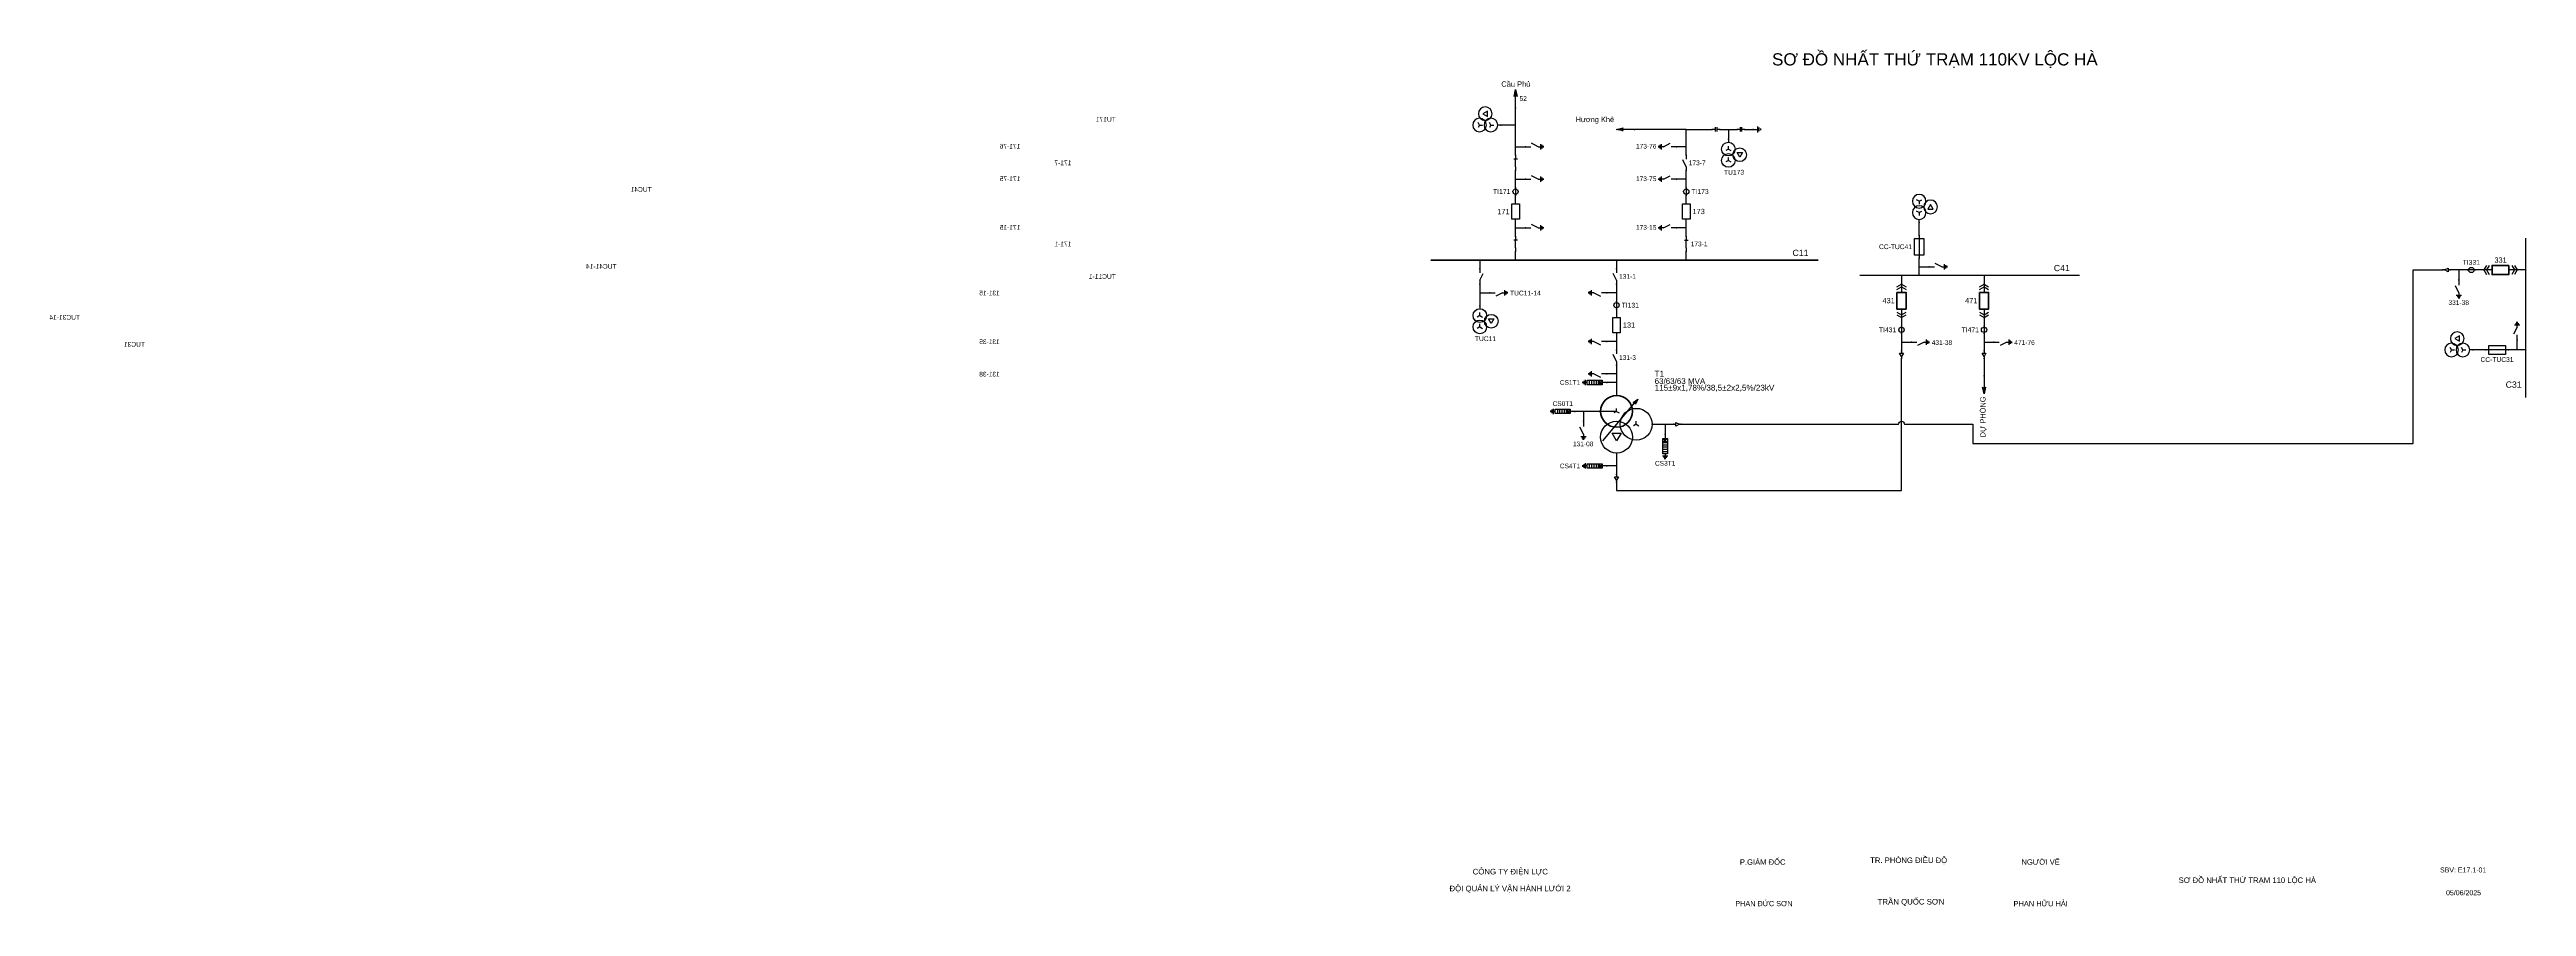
# Model space of a CAD drawing. Header units: millimetres. Extents: x -408 to 411, y 7 to 290.
import ezdxf

# ---------------------------------------------------------------- set-up
doc = ezdxf.new("R2010")
doc.units = ezdxf.units.MM
for name, color, linetype, lineweight in [('BUSBAR_110KV', 1, 'Continuous', 50), ('BUSBAR_22KV', 5, 'Continuous', 50), ('BUSBAR_35KV', 30, 'Continuous', 50), ('GROUND', 3, 'Continuous', 25), ('HV_110KV', 1, 'Continuous', 25), ('MV_22KV', 5, 'Continuous', 25), ('MV_35KV', 30, 'Continuous', 25)]:
    doc.layers.add(name, color=color, linetype=linetype, lineweight=lineweight)
doc.layers.add('SYM_PORTS', color=8, linetype='Continuous', plot=False)
doc.layers.add('TEXT', color=7, linetype='Continuous')
doc.styles.add('SLD_TEXT', font='arial.ttf')

# ---------------------------------------------------------------- blocks, each defined once
blk = doc.blocks.new('SYM_DISCONNECTOR_CLOSED')
at = {"lineweight": 25}
for points in [[(-0.625, 1.25), (0.625, 1.25)], [(0, 2.5), (0, 1.25)], [(0, -1.25), (0, 1.5)], [(0, -1.25), (0, -2.5)]]:
    blk.add_lwpolyline(points, dxfattribs=at)
at = {"layer": 'SYM_PORTS'}
for p in [(0, 2.5), (0, -2.5)]:
    blk.add_point(p, dxfattribs=at)
blk.add_attdef('DEVICE_CODE', (1.625, -0.5), '', height=2)
blk = doc.blocks.new('SYM_EARTHING_SWITCH_OPEN')
at = {"lineweight": 25}
for points in [[(0, -1.25), (-1.125, 1)], [(0, 3), (0, 1.25)], [(-0.875, -2), (0.875, -2)], [(-0.5625, -2.4375), (0.5625, -2.4375)], [(-0.25, -2.875), (0.25, -2.875)], [(0, -1.25), (0, -2)]]:
    blk.add_lwpolyline(points, dxfattribs=at)
at = {"layer": 'SYM_PORTS'}
blk.add_point((0, 3), dxfattribs=at)
blk.add_attdef('DEVICE_CODE', (1.875, 0), '', height=2)
blk = doc.blocks.new('SYM_CIRCUIT_BREAKER')
at = {"lineweight": 25}
blk.add_lwpolyline([(-1.25, 2.5), (1.25, 2.5), (1.25, -2.5), (-1.25, -2.5)], close=True, dxfattribs=at)
at = {"layer": 'SYM_PORTS'}
for p in [(0, 2.5), (0, -2.5)]:
    blk.add_point(p, dxfattribs=at)
blk.add_attdef('DEVICE_CODE', (2.25, -0.5), '', height=2)
at = {"flags": 1}
blk.add_attdef('RATING', (2.25, -3.5), '', height=2, dxfattribs=at)
blk = doc.blocks.new('SYM_CURRENT_TRANSFORMER')
at = {"lineweight": 25}
blk.add_lwpolyline([(0, 1.25), (0, -1.25)], dxfattribs=at)
blk.add_circle((0, 0), 0.875, dxfattribs=at)
at = {"layer": 'SYM_PORTS'}
for p in [(0, 1.25), (0, -1.25)]:
    blk.add_point(p, dxfattribs=at)
blk.add_attdef('DEVICE_CODE', (1.875, -1.75), '', height=2)
at = {"flags": 1}
blk.add_attdef('RATIO', (1.875, -4.75), '', height=2, dxfattribs=at)
blk = doc.blocks.new('SYM_VOLTAGE_TRANSFORMER')
at = {"lineweight": 25}
for points in [[(0, 1.375), (-0.8625, 0.875)], [(0, 4.625), (0, 3.625)], [(0, 1.375), (0, 2.375)], [(0, 1.375), (0.8625, 0.875)], [(0, -2.375), (-0.8625, -2.875)], [(0, -2.375), (0, -1.375)], [(0, -2.375), (0.8625, -2.875)]]:
    blk.add_lwpolyline(points, dxfattribs=at)
blk.add_lwpolyline([(2.875, 0.25), (4.625, 0.25), (3.75, -1.25)], close=True, dxfattribs=at)
for centre in [(0, 1.375), (3.75, -0.5), (0, -2.375)]:
    blk.add_circle(centre, 2.25, dxfattribs=at)
at = {"layer": 'SYM_PORTS'}
blk.add_point((0, 4.625), dxfattribs=at)
blk.add_attdef('DEVICE_CODE', (7, 1.625), '', height=2)
at = {"flags": 1}
blk.add_attdef('RATIO', (7, -1.375), '', height=2, dxfattribs=at)
blk = doc.blocks.new('SYM_LINE_FEEDER_ARROW')
blk.add_hatch(color=7).paths.add_polyline_path([(0, -3), (-0.5, -0.75), (0, -1.25), (0.5, -0.75)])
at = {"lineweight": 25}
blk.add_lwpolyline([(0, 3), (0, -1.25)], dxfattribs=at)
blk.add_lwpolyline([(0, -3), (-0.5, -0.75), (0, -1.25), (0.5, -0.75)], close=True, dxfattribs=at)
at = {"layer": 'SYM_PORTS'}
blk.add_point((0, 3), dxfattribs=at)
blk.add_attdef('LINE_NAME', (1.5, 0), '', height=2)
blk = doc.blocks.new('SYM_DISCONNECTOR_OPEN')
at = {"lineweight": 25}
for points in [[(0, -1.25), (-1.125, 1)], [(0, 2.5), (0, 1.25)], [(0, -1.25), (0, -2.5)]]:
    blk.add_lwpolyline(points, dxfattribs=at)
at = {"layer": 'SYM_PORTS'}
for p in [(0, 2.5), (0, -2.5)]:
    blk.add_point(p, dxfattribs=at)
blk.add_attdef('DEVICE_CODE', (1, -0.5), '', height=2)
blk = doc.blocks.new('SYM_COUPLING_CAPACITOR')
at = {"lineweight": 25}
for points in [[(-0.75, 0.25), (0.75, 0.25)], [(0, 1.25), (0, 0.25)], [(-0.75, -0.25), (0.75, -0.25)], [(0, -0.25), (0, -1.25)]]:
    blk.add_lwpolyline(points, dxfattribs=at)
at = {"layer": 'SYM_PORTS'}
for p in [(0, 1.25), (0, -1.25)]:
    blk.add_point(p, dxfattribs=at)
blk.add_attdef('DEVICE_CODE', (1.75, -1.75), '', height=2)
blk = doc.blocks.new('SYM_GROUND_SYMBOL')
at = {"lineweight": 25}
for points in [[(0, 1.25), (0, -0.25)], [(-1, -0.25), (1, -0.25)], [(-0.625, -0.75), (0.625, -0.75)], [(-0.25, -1.25), (0.25, -1.25)]]:
    blk.add_lwpolyline(points, dxfattribs=at)
at = {"layer": 'SYM_PORTS'}
blk.add_point((0, 1.25), dxfattribs=at)
blk = doc.blocks.new('SYM_SURGE_ARRESTER')
at = {"lineweight": 25}
for points in [[(-0.75, 2.5), (0.75, 2.5), (0.75, 1.25), (-0.75, 1.25)], [(-0.75, 1.25), (0.75, 1.25), (0.75, -2.5), (-0.75, -2.5)]]:
    blk.add_lwpolyline(points, close=True, dxfattribs=at)
for points in [[(-0.75, 2.5), (0.75, 1.25)], [(0.75, 2.5), (-0.75, 1.25)], [(-0.75, 0.5), (0.75, 0.5)], [(0, 4), (0, 2.5)], [(-0.875, -3.125), (0.875, -3.125)], [(-0.75, -0.25), (0.75, -0.25)], [(-0.75, -1), (0.75, -1)], [(-0.75, -1.75), (0.75, -1.75)], [(-0.5625, -3.5625), (0.5625, -3.5625)], [(-0.25, -4), (0.25, -4)], [(0, -2.5), (0, -3.125)]]:
    blk.add_lwpolyline(points, dxfattribs=at)
at = {"layer": 'SYM_PORTS'}
blk.add_point((0, 4), dxfattribs=at)
blk.add_attdef('DEVICE_CODE', (1.875, 1), '', height=2)
blk = doc.blocks.new('SYM_TRANSFORMER_3W')
blk.add_hatch(color=7).paths.add_polyline_path([(3.75, 8.25), (3.0125, 6.575), (2.2375, 7.225)])
at = {"lineweight": 25}
for points in [[(3.75, 8.25), (3.0125, 6.575), (2.2375, 7.225)], [(-4.75, -3), (-1.75, -3), (-3.25, -5.5)]]:
    blk.add_lwpolyline(points, close=True, dxfattribs=at)
for points in [[(-3.25, 4.25), (-8.5, 4.25)], [(-7.75, -5.5), (3.0125, 7.35)], [(-3.25, 4.25), (-4.1125, 3.75)], [(-3.25, 4.25), (-3.25, 5.25)], [(-3.25, 4.25), (-2.3875, 3.75)], [(3.25, 0), (2.3875, -0.5)], [(3.25, 0), (3.25, 1)], [(3.25, 0), (4.1125, -0.5)]]:
    blk.add_lwpolyline(points, dxfattribs=at)
at = {"lineweight": 50}
blk.add_circle((-3.25, 4.25), 5.25, dxfattribs=at)
at = {"lineweight": 25}
for centre in [(-3.25, -4.25), (3.25, 0)]:
    blk.add_circle(centre, 5.25, dxfattribs=at)
at = {"layer": 'SYM_PORTS'}
for p in [(-3.25, 9.5), (-8.5, 4.25), (8.5, 0), (-3.25, -9.5)]:
    blk.add_point(p, dxfattribs=at)
blk.add_attdef('DEVICE_CODE', (9.5, 6.5), '', height=2)
at = {"flags": 1}
for tag, p in [('VOLTAGE_RATIO', (9.5, 0.5)), ('POWER', (9.5, 3.5))]:
    blk.add_attdef(tag, p, '', height=2, dxfattribs=at)
blk = doc.blocks.new('SYM_CABLE_TERMINATION')
at = {"lineweight": 25}
blk.add_lwpolyline([(-0.625, 0.5), (0.625, 0.5), (0, -0.625)], close=True, dxfattribs=at)
for points in [[(0, 1.25), (0, 0.5)], [(0, -0.625), (0, -1.25)]]:
    blk.add_lwpolyline(points, dxfattribs=at)
at = {"layer": 'SYM_PORTS'}
for p in [(0, 1.25), (0, -1.25)]:
    blk.add_point(p, dxfattribs=at)
blk = doc.blocks.new('SYM_DRAWOUT_BREAKER')
at = {"lineweight": 25}
for points in [[(-1.5, 4.625), (0, 5.5), (1.5, 4.625)], [(-1.5, 3.75), (0, 4.625), (1.5, 3.75)], [(0, 5.5), (0, 2.75)], [(-1.5, -3.75), (0, -4.625), (1.5, -3.75)], [(-1.5, -4.625), (0, -5.5), (1.5, -4.625)], [(0, -2.75), (0, -5.5)]]:
    blk.add_lwpolyline(points, dxfattribs=at)
at = {"lineweight": 35}
blk.add_lwpolyline([(-1.5, 2.75), (1.5, 2.75), (1.5, -2.75), (-1.5, -2.75)], close=True, dxfattribs=at)
at = {"layer": 'SYM_PORTS'}
for p in [(0, 5.5), (0, -5.5)]:
    blk.add_point(p, dxfattribs=at)
blk.add_attdef('DEVICE_CODE', (2.5, 2.5), '', height=2)
at = {"flags": 1}
blk.add_attdef('RATING', (2.5, -0.5), '', height=2, dxfattribs=at)
blk = doc.blocks.new('SYM_FUSE_DISCONNECTOR')
at = {"lineweight": 25}
blk.add_lwpolyline([(-1.5, 2.75), (1.5, 2.75), (1.5, -2.75), (-1.5, -2.75)], close=True, dxfattribs=at)
blk.add_lwpolyline([(0, 3.75), (0, -3.75)], dxfattribs=at)
at = {"layer": 'SYM_PORTS'}
for p in [(0, 3.75), (0, -3.75)]:
    blk.add_point(p, dxfattribs=at)
blk.add_attdef('DEVICE_CODE', (2.5, 0.75), '', height=2)
at = {"flags": 1}
blk.add_attdef('RATING', (2.5, -2.25), '', height=2, dxfattribs=at)

msp = doc.modelspace()

# ---------------------------------------------------------------- linework, layer by layer
at = {"layer": 'BUSBAR_110KV', "const_width": 0.503}
msp.add_lwpolyline([(48.81, 220.48), (176.91, 220.48)], dxfattribs=at)
at = {"layer": 'BUSBAR_22KV', "const_width": 0.503}
msp.add_lwpolyline([(190.56, 215.48), (263.3, 215.48)], dxfattribs=at)
at = {"layer": 'BUSBAR_35KV', "const_width": 0.503}
msp.add_lwpolyline([(410.75, 227.85), (410.75, 175.11)], dxfattribs=at)
at = {"layer": 'GROUND'}
msp.add_lwpolyline([(152.57, 263.69), (155.43, 263.69)], dxfattribs=at)
at = {"layer": 'HV_110KV'}
for points in [[(76.87, 265.12), (76.87, 270.83)], [(76.87, 265.12), (71.98, 265.12)], [(76.87, 257.97), (76.87, 265.12)], [(133.29, 263.69), (116.14, 263.69)], [(133.29, 257.97), (133.29, 263.69)], [(133.29, 263.69), (141.86, 263.69)], [(144.36, 263.69), (147.21, 263.69)], [(147.21, 263.69), (147.21, 260.43)], [(147.21, 263.69), (150.07, 263.69)], [(76.87, 255.12), (76.87, 257.97)], [(76.87, 257.97), (80.13, 257.97)], [(133.29, 257.97), (130.02, 257.97)], [(133.29, 255.12), (133.29, 257.97)], [(76.87, 247.26), (76.87, 250.12)], [(76.87, 244.4), (76.87, 247.26)], [(76.87, 247.26), (80.13, 247.26)], [(133.29, 247.26), (130.02, 247.26)], [(133.29, 247.26), (133.29, 250.12)], [(133.29, 244.4), (133.29, 247.26)], [(76.87, 239.05), (76.87, 241.9)], [(133.29, 239.05), (133.29, 241.9)], [(76.87, 231.19), (76.87, 234.05)], [(76.87, 228.33), (76.87, 231.19)], [(76.87, 231.19), (80.13, 231.19)], [(133.29, 231.19), (130.02, 231.19)], [(133.29, 231.19), (133.29, 234.05)], [(133.29, 228.33), (133.29, 231.19)], [(76.87, 220.48), (76.87, 223.33)], [(133.29, 220.48), (133.29, 223.33)], [(65.07, 220.48), (65.07, 217.62)], [(110.25, 220.48), (110.25, 217.62)], [(65.07, 212.62), (65.07, 209.76)], [(65.07, 209.76), (68.33, 209.76)], [(65.07, 209.76), (65.07, 205.48)], [(110.25, 209.76), (106.99, 209.76)], [(110.25, 212.62), (110.25, 209.76)], [(110.25, 209.76), (110.25, 206.9)], [(110.25, 204.4), (110.25, 201.55)], [(110.25, 196.55), (110.25, 193.69)], [(110.25, 193.69), (106.99, 193.69)], [(110.25, 193.69), (110.25, 190.83)], [(110.25, 182.98), (106.99, 182.98)], [(110.25, 180.12), (106.99, 180.12)], [(110.25, 185.83), (110.25, 182.98)], [(110.25, 182.98), (110.25, 180.12)], [(110.25, 180.12), (110.25, 175.83)], [(99.29, 170.58), (96.43, 170.58)], [(105, 170.58), (99.29, 170.58)], [(99.29, 170.58), (99.29, 167.32)]]:
    msp.add_lwpolyline(points, dxfattribs=at)
at = {"layer": 'MV_22KV'}
for points in [[(210.28, 228.69), (210.28, 232.97)], [(210.28, 218.33), (210.28, 221.19)], [(204.44, 215.48), (204.44, 212.62)], [(210.28, 215.48), (210.28, 218.33)], [(210.28, 218.33), (213.55, 218.33)], [(231.73, 215.48), (231.73, 212.62)], [(204.44, 201.62), (204.44, 198.76)], [(231.73, 201.62), (231.73, 198.76)], [(204.44, 196.26), (204.44, 193.4)], [(204.44, 193.4), (207.71, 193.4)], [(204.44, 193.4), (204.44, 190.55)], [(231.73, 196.26), (231.73, 193.4)], [(231.73, 193.4), (235, 193.4)], [(231.73, 193.4), (231.73, 190.55)], [(110.25, 147.19), (110.25, 144.49), (204.44, 144.49), (204.44, 185.35), (204.44, 188.05)], [(231.73, 188.05), (231.73, 182.33)], [(110.25, 156.83), (110.25, 152.55)], [(110.25, 152.55), (106.99, 152.55)], [(110.25, 152.55), (110.25, 149.69)]]:
    msp.add_lwpolyline(points, dxfattribs=at)
at = {"layer": 'MV_35KV'}
msp.add_lwpolyline([(131.64, 166.33), (134.34, 166.33), (203.44, 166.33, -1), (205.44, 166.33), (228, 166.33), (228, 159.95), (373.5, 159.95), (373.5, 217.26), (380.62, 217.26), (383.32, 217.26)], format="xyb", dxfattribs=at)
for points in [[(388.68, 217.26), (385.82, 217.26)], [(391.53, 217.26), (388.68, 217.26)], [(388.68, 217.26), (388.68, 213.99)], [(396.89, 217.26), (394.03, 217.26)], [(410.75, 217.26), (407.89, 217.26)], [(397.53, 190.85), (393.25, 190.85)], [(407.89, 190.85), (405.03, 190.85)], [(407.89, 190.85), (407.89, 194.11)], [(410.75, 190.85), (407.89, 190.85)], [(122, 166.33), (126.29, 166.33)], [(126.29, 166.33), (126.29, 163.07)], [(126.29, 166.33), (129.14, 166.33)]]:
    msp.add_lwpolyline(points, dxfattribs=at)

# ---------------------------------------------------------------- block references
at = {"layer": 'GROUND'}
for name, p, rotation in [('SYM_COUPLING_CAPACITOR', (151.32, 263.69), 270), ('SYM_GROUND_SYMBOL', (156.68, 263.69), 90)]:
    msp.add_blockref(name, p, dxfattribs=dict(at, rotation=rotation))
at = {"layer": 'HV_110KV'}
ref = msp.add_blockref('SYM_VOLTAGE_TRANSFORMER', (67.35, 265.12), dxfattribs=dict(at, xscale=-1, rotation=270))
ref.add_attrib('DEVICE_CODE', 'TU171', (55.24, 266.21), dxfattribs={"layer": 'TEXT', "extrusion": (0, 0, -1), "height": 1.587, "style": 'SLD_TEXT'})
for name, p, rotation in [('SYM_LINE_FEEDER_ARROW', (76.87, 273.83), 180), ('SYM_LINE_FEEDER_ARROW', (113.14, 263.69), 270), ('SYM_COUPLING_CAPACITOR', (143.11, 263.69), 270)]:
    msp.add_blockref(name, p, dxfattribs=dict(at, rotation=rotation))
ref = msp.add_blockref('SYM_EARTHING_SWITCH_OPEN', (83.13, 257.97), dxfattribs=dict(at, xscale=-1, rotation=90))
ref.add_attrib('DEVICE_CODE', '171-76', (86.85, 257.34), dxfattribs={"layer": 'TEXT', "extrusion": (0, 0, -1), "height": 1.558, "style": 'SLD_TEXT'})
ref = msp.add_blockref('SYM_DISCONNECTOR_CLOSED', (76.87, 252.62), dxfattribs=dict(at, xscale=-1))
ref.add_attrib('DEVICE_CODE', '171-7', (69.93, 251.85), dxfattribs={"layer": 'TEXT', "extrusion": (0, 0, -1), "height": 1.573, "style": 'SLD_TEXT'})
ref = msp.add_blockref('SYM_EARTHING_SWITCH_OPEN', (127.02, 257.97), dxfattribs=dict(at, rotation=270))
ref.add_attrib('DEVICE_CODE', '173-76', (116.66, 257.34), dxfattribs={"layer": 'TEXT', "height": 1.558, "style": 'SLD_TEXT'})
ref = msp.add_blockref('SYM_DISCONNECTOR_OPEN', (133.29, 252.62), dxfattribs=at)
ref.add_attrib('DEVICE_CODE', '173-7', (134.12, 251.86), dxfattribs={"layer": 'TEXT', "height": 1.56, "style": 'SLD_TEXT'})
ref = msp.add_blockref('SYM_VOLTAGE_TRANSFORMER', (147.21, 255.8), dxfattribs=at)
ref.add_attrib('DEVICE_CODE', 'TU173', (145.76, 248.74), dxfattribs={"layer": 'TEXT', "height": 1.587, "style": 'SLD_TEXT'})
ref = msp.add_blockref('SYM_EARTHING_SWITCH_OPEN', (83.13, 247.26), dxfattribs=dict(at, xscale=-1, rotation=90))
ref.add_attrib('DEVICE_CODE', '171-75', (86.85, 246.63), dxfattribs={"layer": 'TEXT', "extrusion": (0, 0, -1), "height": 1.558, "style": 'SLD_TEXT'})
ref = msp.add_blockref('SYM_EARTHING_SWITCH_OPEN', (127.02, 247.26), dxfattribs=dict(at, rotation=270))
ref.add_attrib('DEVICE_CODE', '173-75', (116.66, 246.63), dxfattribs={"layer": 'TEXT', "height": 1.558, "style": 'SLD_TEXT'})
ref = msp.add_blockref('SYM_CURRENT_TRANSFORMER', (76.87, 243.15), dxfattribs=at)
ref.add_attrib('DEVICE_CODE', 'TI171', (69.42, 242.35), dxfattribs={"layer": 'TEXT', "height": 1.609, "style": 'SLD_TEXT'})
ref = msp.add_blockref('SYM_CIRCUIT_BREAKER', (76.87, 236.55), dxfattribs=at)
ref.add_attrib('DEVICE_CODE', '171', (70.83, 235.69), dxfattribs={"layer": 'TEXT', "height": 1.753, "style": 'SLD_TEXT'})
ref = msp.add_blockref('SYM_CIRCUIT_BREAKER', (133.29, 236.55), dxfattribs=at)
ref.add_attrib('DEVICE_CODE', '173', (135.37, 235.71), dxfattribs={"layer": 'TEXT', "height": 1.738, "style": 'SLD_TEXT'})
ref = msp.add_blockref('SYM_CURRENT_TRANSFORMER', (133.29, 243.15), dxfattribs=at)
ref.add_attrib('DEVICE_CODE', 'TI173', (135, 242.36), dxfattribs={"layer": 'TEXT', "height": 1.596, "style": 'SLD_TEXT'})
ref = msp.add_blockref('SYM_EARTHING_SWITCH_OPEN', (83.13, 231.19), dxfattribs=dict(at, xscale=-1, rotation=90))
ref.add_attrib('DEVICE_CODE', '171-15', (86.85, 230.56), dxfattribs={"layer": 'TEXT', "extrusion": (0, 0, -1), "height": 1.558, "style": 'SLD_TEXT'})
ref = msp.add_blockref('SYM_EARTHING_SWITCH_OPEN', (127.02, 231.19), dxfattribs=dict(at, rotation=270))
ref.add_attrib('DEVICE_CODE', '173-15', (116.66, 230.56), dxfattribs={"layer": 'TEXT', "height": 1.558, "style": 'SLD_TEXT'})
ref = msp.add_blockref('SYM_DISCONNECTOR_CLOSED', (76.87, 225.83), dxfattribs=dict(at, xscale=-1))
ref.add_attrib('DEVICE_CODE', '171-1', (69.93, 225.06), dxfattribs={"layer": 'TEXT', "extrusion": (0, 0, -1), "height": 1.573, "style": 'SLD_TEXT'})
ref = msp.add_blockref('SYM_DISCONNECTOR_CLOSED', (133.29, 225.83), dxfattribs=at)
ref.add_attrib('DEVICE_CODE', '173-1', (134.75, 225.08), dxfattribs={"layer": 'TEXT', "height": 1.56, "style": 'SLD_TEXT'})
ref = msp.add_blockref('SYM_DISCONNECTOR_OPEN', (65.07, 215.12), dxfattribs=dict(at, xscale=-1))
ref.add_attrib('DEVICE_CODE', 'TUC11-1', (55.24, 214.32), dxfattribs={"layer": 'TEXT', "extrusion": (0, 0, -1), "height": 1.581, "style": 'SLD_TEXT'})
ref = msp.add_blockref('SYM_DISCONNECTOR_OPEN', (110.25, 215.12), dxfattribs=at)
ref.add_attrib('DEVICE_CODE', '131-1', (111.09, 214.36), dxfattribs={"layer": 'TEXT', "height": 1.556, "style": 'SLD_TEXT'})
ref = msp.add_blockref('SYM_EARTHING_SWITCH_OPEN', (103.99, 209.76), dxfattribs=dict(at, xscale=-1, rotation=270))
ref.add_attrib('DEVICE_CODE', '131-15', (93.63, 208.88), dxfattribs={"layer": 'TEXT', "extrusion": (0, 0, -1), "height": 1.554, "style": 'SLD_TEXT'})
ref = msp.add_blockref('SYM_VOLTAGE_TRANSFORMER', (65.07, 200.85), dxfattribs=at)
ref.add_attrib('DEVICE_CODE', 'TUC11', (63.43, 193.78), dxfattribs={"layer": 'TEXT', "height": 1.583, "style": 'SLD_TEXT'})
ref = msp.add_blockref('SYM_EARTHING_SWITCH_OPEN', (71.33, 209.76), dxfattribs=dict(at, rotation=90))
ref.add_attrib('DEVICE_CODE', 'TUC11-14', (75.05, 208.85), dxfattribs={"layer": 'TEXT', "height": 1.576, "style": 'SLD_TEXT'})
ref = msp.add_blockref('SYM_CURRENT_TRANSFORMER', (110.25, 205.65), dxfattribs=at)
ref.add_attrib('DEVICE_CODE', 'TI131', (111.96, 204.86), dxfattribs={"layer": 'TEXT', "height": 1.593, "style": 'SLD_TEXT'})
ref = msp.add_blockref('SYM_CIRCUIT_BREAKER', (110.25, 199.05), dxfattribs=at)
ref.add_attrib('DEVICE_CODE', '131', (112.34, 198.21), dxfattribs={"layer": 'TEXT', "height": 1.738, "style": 'SLD_TEXT'})
ref = msp.add_blockref('SYM_EARTHING_SWITCH_OPEN', (103.99, 193.69), dxfattribs=dict(at, xscale=-1, rotation=270))
ref.add_attrib('DEVICE_CODE', '131-35', (93.63, 192.81), dxfattribs={"layer": 'TEXT', "extrusion": (0, 0, -1), "height": 1.554, "style": 'SLD_TEXT'})
ref = msp.add_blockref('SYM_DISCONNECTOR_OPEN', (110.25, 188.33), dxfattribs=at)
ref.add_attrib('DEVICE_CODE', '131-3', (111.09, 187.58), dxfattribs={"layer": 'TEXT', "height": 1.556, "style": 'SLD_TEXT'})
ref = msp.add_blockref('SYM_EARTHING_SWITCH_OPEN', (103.99, 182.98), dxfattribs=dict(at, xscale=-1, rotation=270))
ref.add_attrib('DEVICE_CODE', '131-38', (93.63, 182.1), dxfattribs={"layer": 'TEXT', "extrusion": (0, 0, -1), "height": 1.554, "style": 'SLD_TEXT'})
ref = msp.add_blockref('SYM_SURGE_ARRESTER', (102.99, 180.12), dxfattribs=dict(at, rotation=270))
ref.add_attrib('DEVICE_CODE', 'CS1T1', (91.5, 179.35), dxfattribs={"layer": 'TEXT', "height": 1.552, "style": 'SLD_TEXT'})
ref = msp.add_blockref('SYM_TRANSFORMER_3W', (113.5, 166.33), dxfattribs=at)
ref.add_attrib('DEVICE_CODE', 'T1', (122.84, 182.06), dxfattribs={"layer": 'TEXT', "height": 1.917, "style": 'SLD_TEXT'})
ref = msp.add_blockref('SYM_SURGE_ARRESTER', (92.43, 170.58), dxfattribs=dict(at, rotation=270))
ref.add_attrib('DEVICE_CODE', 'CS0T1', (89.1, 172.35), dxfattribs={"layer": 'TEXT', "height": 1.552, "style": 'SLD_TEXT'})
ref = msp.add_blockref('SYM_EARTHING_SWITCH_OPEN', (99.29, 164.32), dxfattribs=at)
ref.add_attrib('DEVICE_CODE', '131-08', (95.84, 159.05), dxfattribs={"layer": 'TEXT', "height": 1.554, "style": 'SLD_TEXT'})
at = {"layer": 'MV_22KV'}
ref = msp.add_blockref('SYM_VOLTAGE_TRANSFORMER', (210.28, 237.6), dxfattribs=dict(at, xscale=-1, rotation=180))
ref.add_attrib('DEVICE_CODE', 'TUC41', (208.64, 243.08), dxfattribs={"layer": 'TEXT', "extrusion": (0, 0, -1), "height": 1.583, "style": 'SLD_TEXT'})
ref = msp.add_blockref('SYM_FUSE_DISCONNECTOR', (210.28, 224.94), dxfattribs=at)
ref.add_attrib('DEVICE_CODE', 'CC-TUC41', (196.99, 224.15), dxfattribs={"layer": 'TEXT', "height": 1.58, "style": 'SLD_TEXT'})
ref = msp.add_blockref('SYM_EARTHING_SWITCH_OPEN', (216.55, 218.33), dxfattribs=dict(at, xscale=-1, rotation=90))
ref.add_attrib('DEVICE_CODE', 'TUC41-14', (220.26, 217.67), dxfattribs={"layer": 'TEXT', "extrusion": (0, 0, -1), "height": 1.576, "style": 'SLD_TEXT'})
ref = msp.add_blockref('SYM_DRAWOUT_BREAKER', (204.44, 207.12), dxfattribs=at)
ref.add_attrib('DEVICE_CODE', '431', (198.15, 206.28), dxfattribs={"layer": 'TEXT', "height": 1.738, "style": 'SLD_TEXT'})
ref = msp.add_blockref('SYM_DRAWOUT_BREAKER', (231.73, 207.12), dxfattribs=at)
ref.add_attrib('DEVICE_CODE', '471', (225.44, 206.27), dxfattribs={"layer": 'TEXT', "height": 1.753, "style": 'SLD_TEXT'})
ref = msp.add_blockref('SYM_CURRENT_TRANSFORMER', (204.44, 197.51), dxfattribs=at)
ref.add_attrib('DEVICE_CODE', 'TI431', (196.99, 196.72), dxfattribs={"layer": 'TEXT', "height": 1.593, "style": 'SLD_TEXT'})
ref = msp.add_blockref('SYM_CURRENT_TRANSFORMER', (231.73, 197.51), dxfattribs=at)
ref.add_attrib('DEVICE_CODE', 'TI471', (224.28, 196.7), dxfattribs={"layer": 'TEXT', "height": 1.609, "style": 'SLD_TEXT'})
for name, p in [('SYM_CABLE_TERMINATION', (204.44, 189.3)), ('SYM_CABLE_TERMINATION', (231.73, 189.3)), ('SYM_LINE_FEEDER_ARROW', (231.73, 179.33)), ('SYM_CABLE_TERMINATION', (110.25, 148.44))]:
    msp.add_blockref(name, p, dxfattribs=at)
ref = msp.add_blockref('SYM_EARTHING_SWITCH_OPEN', (210.71, 193.4), dxfattribs=dict(at, rotation=90))
ref.add_attrib('DEVICE_CODE', '431-38', (214.42, 192.52), dxfattribs={"layer": 'TEXT', "height": 1.554, "style": 'SLD_TEXT'})
ref = msp.add_blockref('SYM_EARTHING_SWITCH_OPEN', (238, 193.4), dxfattribs=dict(at, rotation=90))
ref.add_attrib('DEVICE_CODE', '471-76', (241.71, 192.52), dxfattribs={"layer": 'TEXT', "height": 1.558, "style": 'SLD_TEXT'})
ref = msp.add_blockref('SYM_SURGE_ARRESTER', (102.99, 152.55), dxfattribs=dict(at, rotation=270))
ref.add_attrib('DEVICE_CODE', 'CS4T1', (91.5, 151.78), dxfattribs={"layer": 'TEXT', "height": 1.552, "style": 'SLD_TEXT'})
at = {"layer": 'MV_35KV'}
ref = msp.add_blockref('SYM_DRAWOUT_BREAKER', (402.39, 217.26), dxfattribs=dict(at, rotation=270))
ref.add_attrib('DEVICE_CODE', '331', (400.42, 219.67), dxfattribs={"layer": 'TEXT', "height": 1.738, "style": 'SLD_TEXT'})
for p, rotation in [((384.57, 217.26), 270), ((130.39, 166.33), 90)]:
    msp.add_blockref('SYM_CABLE_TERMINATION', p, dxfattribs=dict(at, rotation=rotation))
ref = msp.add_blockref('SYM_EARTHING_SWITCH_OPEN', (388.68, 210.99), dxfattribs=at)
ref.add_attrib('DEVICE_CODE', '331-38', (385.23, 205.72), dxfattribs={"layer": 'TEXT', "height": 1.554, "style": 'SLD_TEXT'})
ref = msp.add_blockref('SYM_CURRENT_TRANSFORMER', (392.78, 217.26), dxfattribs=dict(at, rotation=270))
ref.add_attrib('DEVICE_CODE', 'TI331', (389.92, 218.98), dxfattribs={"layer": 'TEXT', "height": 1.593, "style": 'SLD_TEXT'})
ref = msp.add_blockref('SYM_EARTHING_SWITCH_OPEN', (407.89, 197.11), dxfattribs=dict(at, xscale=-1, rotation=180))
ref.add_attrib('DEVICE_CODE', 'TUC31-14', (397.6, 200.85), dxfattribs={"layer": 'TEXT', "extrusion": (0, 0, -1), "height": 1.576, "style": 'SLD_TEXT'})
ref = msp.add_blockref('SYM_VOLTAGE_TRANSFORMER', (388.62, 190.85), dxfattribs=dict(at, xscale=-1, rotation=270))
ref.add_attrib('DEVICE_CODE', 'TUC31', (376.12, 191.93), dxfattribs={"layer": 'TEXT', "extrusion": (0, 0, -1), "height": 1.583, "style": 'SLD_TEXT'})
ref = msp.add_blockref('SYM_FUSE_DISCONNECTOR', (401.28, 190.85), dxfattribs=dict(at, rotation=270))
ref.add_attrib('DEVICE_CODE', 'CC-TUC31', (395.81, 186.91), dxfattribs={"layer": 'TEXT', "height": 1.58, "style": 'SLD_TEXT'})
ref = msp.add_blockref('SYM_SURGE_ARRESTER', (126.29, 159.07), dxfattribs=at)
ref.add_attrib('DEVICE_CODE', 'CS3T1', (122.96, 152.65), dxfattribs={"layer": 'TEXT', "height": 1.552, "style": 'SLD_TEXT'})

# ---------------------------------------------------------------- texts
at = {"layer": 'TEXT', "attachment_point": 7, "style": 'SLD_TEXT'}
for s, insert, char_height in [('SƠ ĐỒ NHẤT THỨ TRẠM 110KV LỘC HÀ', (161.65, 283.91), 4.0219), ('Cầu Phủ', (72.16, 277.74), 1.768), ('52', (78.21, 273.09), 1.545), ('Hương Khê', (96.71, 265.56), 1.747), ('C11', (168.41, 221.85), 2.063), ('C41', (254.79, 216.85), 2.063), ('63/63/63 MVA', (122.84, 179.6), 1.8907), ('C31', (404.12, 178.36), 2.063), ('115±9x1,78%/38,5±2x2,5%/23kV', (122.84, 177.08), 1.9173), ('CÔNG TY ĐIỆN LỰC', (62.69, 17.27), 1.8479), ('P.GIÁM ĐỐC', (151.01, 20.84), 1.8), ('TR. PHÒNG ĐIỀU ĐỘ', (194.07, 21.05), 1.8226), ('NGƯỜI VẼ', (244.1, 20.87), 1.776), ('SƠ ĐỒ NHẤT THỨ TRẠM 110 LỘC HÀ', (296.04, 14.46), 1.8232), ('SBV: E17.1-01', (382.43, 18.31), 1.6561), ('ĐỘI QUẢN LÝ VẬN HÀNH LƯỚI 2', (55.03, 11.61), 1.8444), ('PHAN ĐỨC SƠN', (149.5, 7.18), 1.7192), ('TRẦN QUỐC SƠN', (196.55, 7.24), 1.8495), ('PHAN HỮU HẢI', (241.47, 7.12), 1.7598), ('05/06/2025', (384.42, 10.79), 1.655)]:
    msp.add_mtext(s, dxfattribs=dict(at, insert=insert, char_height=char_height))
at = {"layer": 'TEXT', "insert": (232.59, 162), "char_height": 1.75, "attachment_point": 7, "rotation": 90, "style": 'SLD_TEXT'}
msp.add_mtext('DỰ PHÒNG', dxfattribs=at)

doc.saveas('drawing.dxf')
